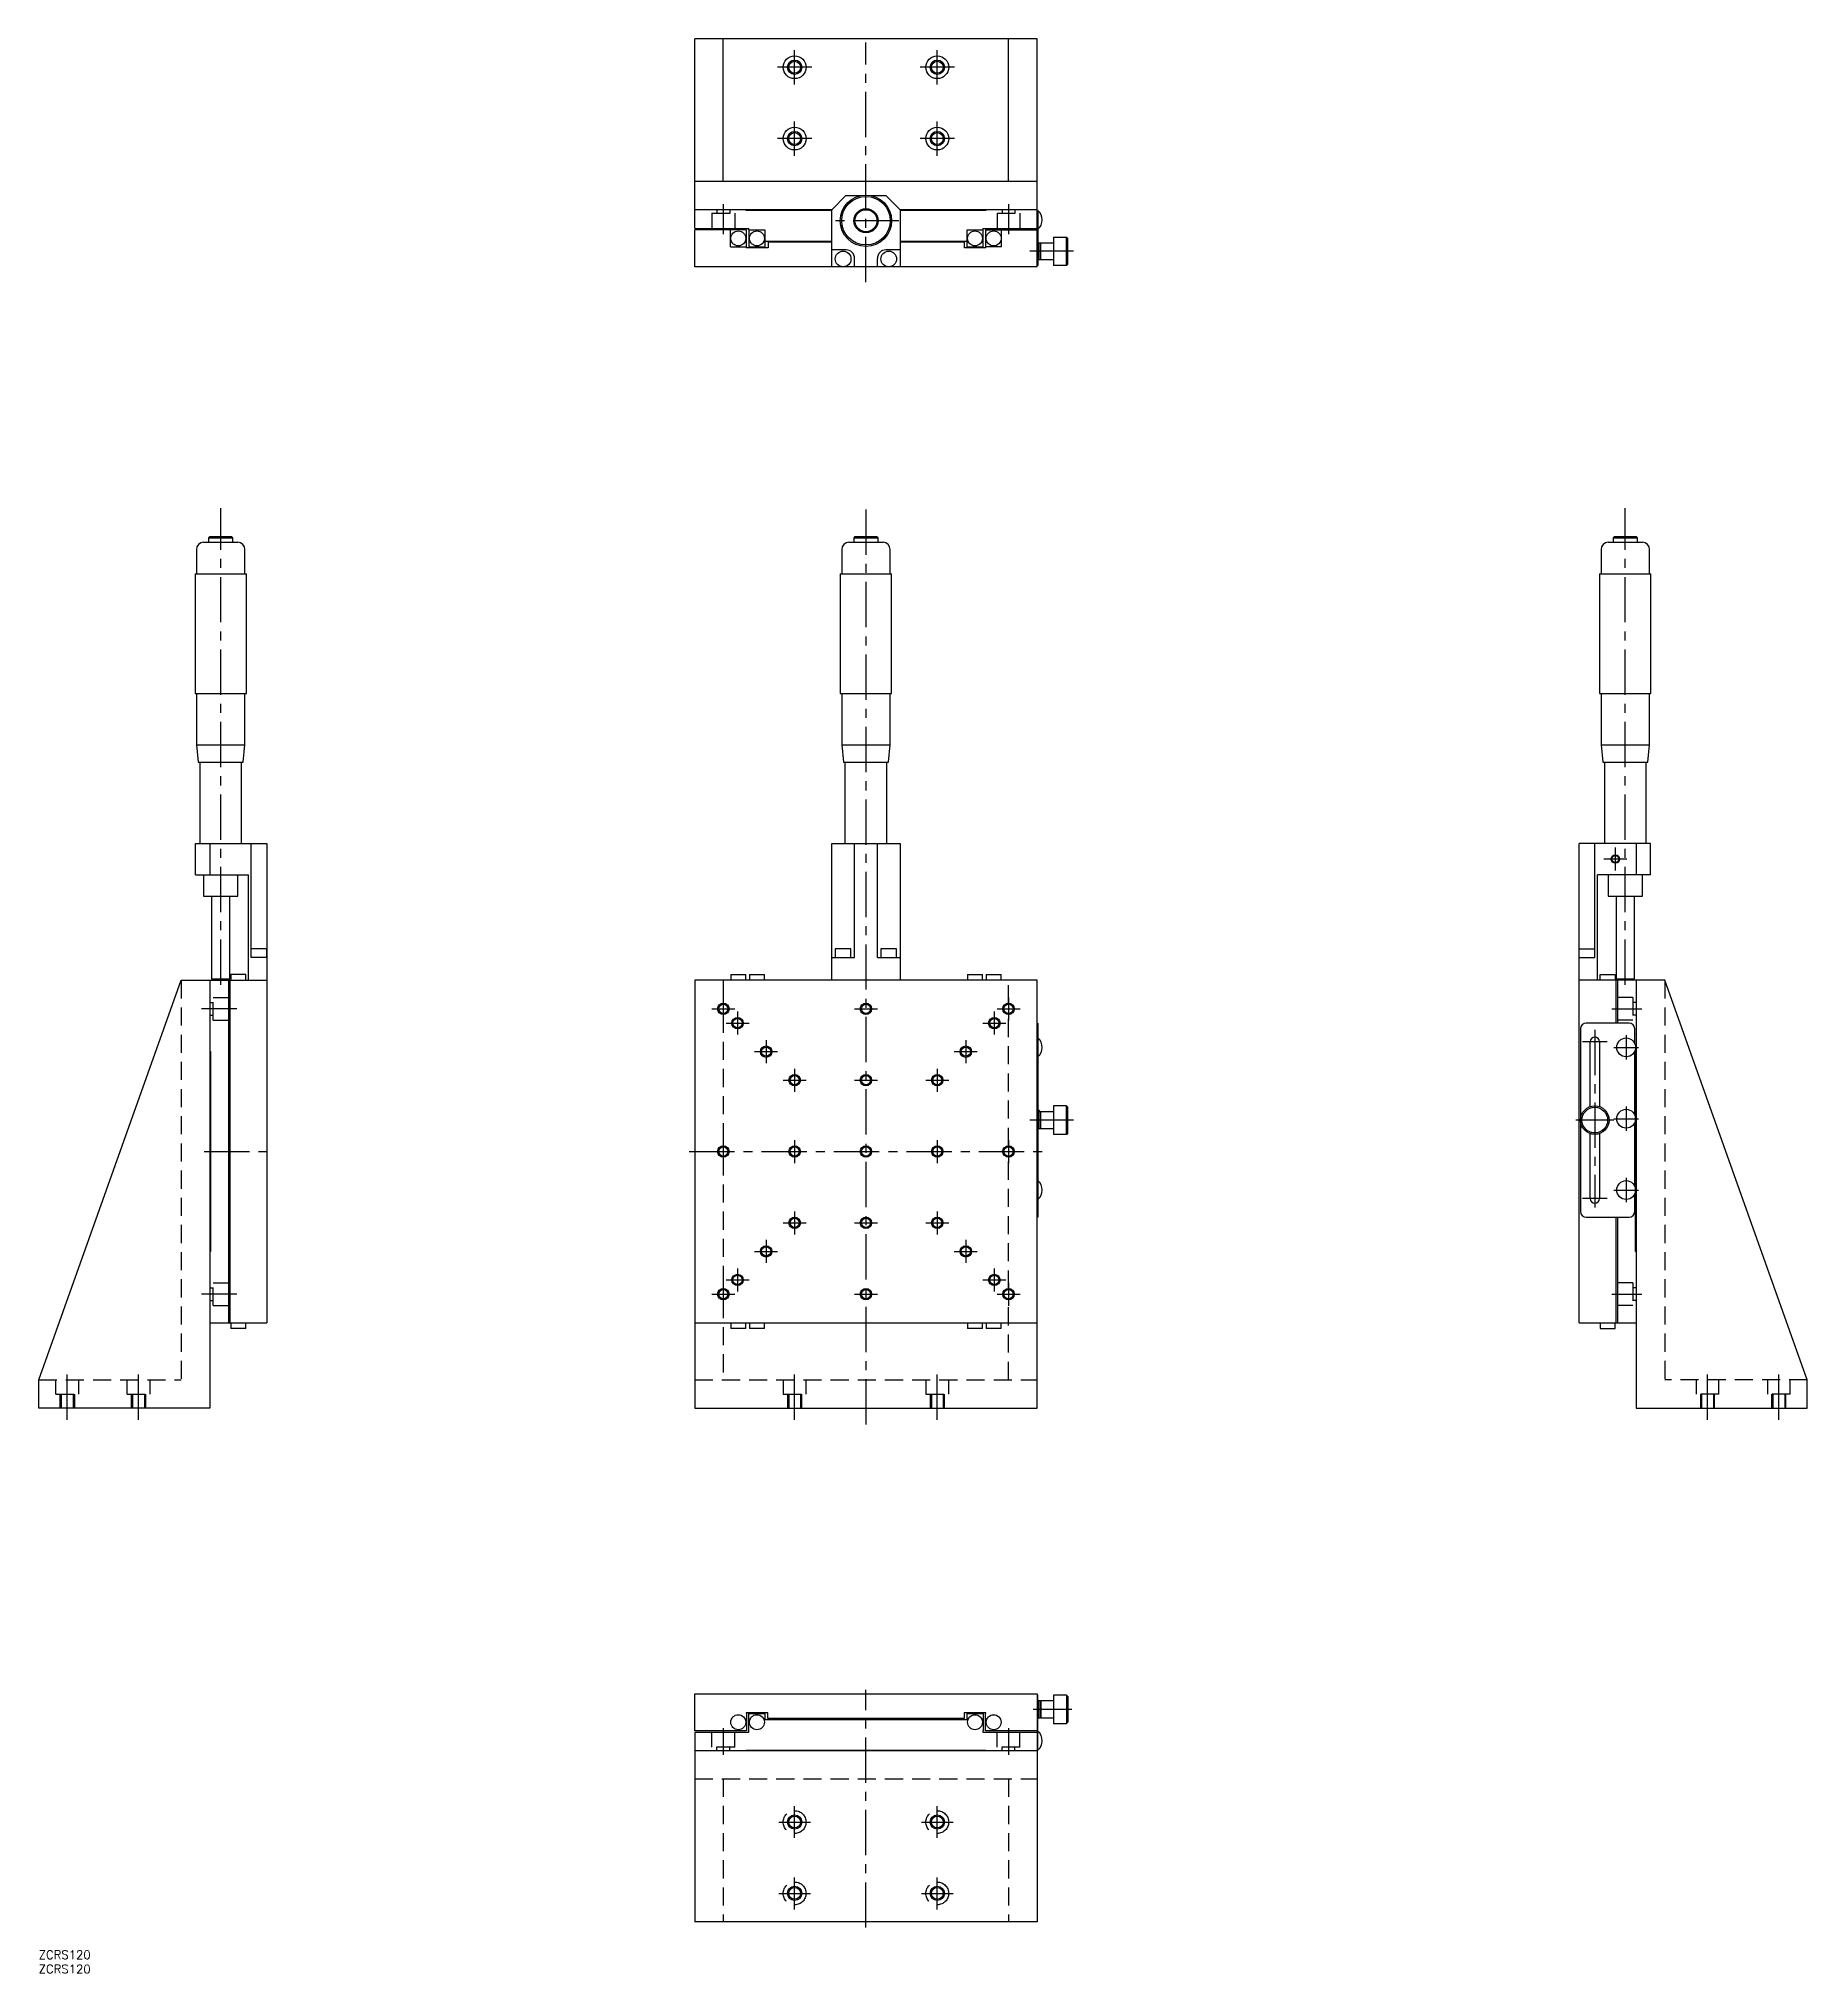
# Model space of a CAD drawing. Extents: x 0 to 933, y -8 to 670.
# Drawn here: x 0 to 620, y -8 to 670 of the extents above; entities that cross this region are included whole.
import ezdxf

# ---------------------------------------------------------------- set-up
doc = ezdxf.new("R2010")
doc.units = 0
doc.header["$LTSCALE"] = 0.5
doc.linetypes.add('CENTER', pattern=[50.8, 31.75, -6.35, 6.35, -6.35])
doc.linetypes.add('DASHED', pattern=[19.05, 12.7, -6.35])
for name, color, linetype in [('MSM_CENTER', 1, 'CENTER'), ('MSM_CONTINUOUS', 7, 'CONTINUOUS'), ('MSM_DASHED', 4, 'DASHED'), ('MSM_NARROW', 5, 'CONTINUOUS'), ('MSM_PART_NUMBER', 7, 'CONTINUOUS')]:
    doc.layers.add(name, color=color, linetype=linetype)
doc.styles.get("Standard").update_dxf_attribs({"font": 'txt.shx', "height": 3, "bigfont": 'bigfont.shx'})

msp = doc.modelspace()

# ---------------------------------------------------------------- texts
at = {"layer": 'MSM_PART_NUMBER'}
for p in [(0, -3), (0, -8)]:
    msp.add_text('ZCRS120', height=3, dxfattribs=at).set_placement(p)

# ---------------------------------------------------------------- linework, layer by layer
at = {"layer": 'MSM_CENTER'}
for p, q in [((265, 654), (265, 666)), ((290, 584.7), (290, 668.7)), ((315, 654), (315, 666)), ((271, 660), (259, 660)), ((321, 660), (309, 660)), ((265, 629), (265, 641)), ((315, 629), (315, 641)), ((271, 635), (259, 635)), ((321, 635), (309, 635)), ((240, 612), (240, 601.5)), ((340, 612), (340, 601.5)), ((301.55, 606.2), (278.45, 606.2)), ((362.8, 595.5), (347.5, 595.5)), ((63.8, 338.47), (63.8, 505.43)), ((290, 505), (290, 184.24)), ((556.2, 338.47), (556.2, 505.43)), ((552.7, 378.5), (552.7, 386.5)), ((556.7, 382.5), (548.7, 382.5)), ((240, 334.02), (240, 325.97)), ((340, 334.02), (340, 325.97)), ((69.43, 330), (57.07, 330)), ((235.97, 330), (244.02, 330)), ((245, 329.02), (245, 320.97)), ((285.97, 330), (294.02, 330)), ((335, 329.02), (335, 320.97)), ((335.97, 330), (344.02, 330)), ((551.5, 330), (562, 330)), ((240.97, 325), (249.02, 325)), ((255, 319.02), (255, 310.97)), ((325, 319.02), (325, 310.97)), ((330.97, 325), (339.02, 325)), ((545.5, 322.6), (545.5, 260.4)), ((556.5, 320.8), (556.5, 312.2)), ((250.97, 315), (259.02, 315)), ((320.97, 315), (329.02, 315)), ((549.8, 318.5), (541.2, 318.5)), ((552.2, 316.5), (560.8, 316.5)), ((265, 309.02), (265, 300.97)), ((315, 309.02), (315, 300.97)), ((260.97, 305), (269.02, 305)), ((285.97, 305), (294.02, 305)), ((310.97, 305), (319.02, 305)), ((556.5, 295.8), (556.5, 287.2)), ((362.8, 291), (347.5, 291)), ((552.16, 291), (538.84, 291)), ((552.2, 291.5), (560.8, 291.5)), ((58, 280), (82, 280)), ((228, 280), (352, 280)), ((240, 284.02), (240, 275.97)), ((265, 284.02), (265, 275.97)), ((315, 284.02), (315, 275.97)), ((340, 284.02), (340, 275.97)), ((552.2, 266.5), (560.8, 266.5)), ((556.5, 270.8), (556.5, 262.2)), ((265, 259.02), (265, 250.97)), ((315, 259.02), (315, 250.97)), ((549.8, 263.5), (541.2, 263.5)), ((260.97, 255), (269.02, 255)), ((285.97, 255), (294.02, 255)), ((310.97, 255), (319.02, 255)), ((250.97, 245), (259.02, 245)), ((255, 249.02), (255, 240.97)), ((320.97, 245), (329.02, 245)), ((325, 249.02), (325, 240.97)), ((245, 239.02), (245, 230.97)), ((335, 239.02), (335, 230.97)), ((240, 234.02), (240, 225.97)), ((240.97, 235), (249.02, 235)), ((330.97, 235), (339.02, 235)), ((340, 234.02), (340, 225.97)), ((69.43, 230), (57.07, 230)), ((235.97, 230), (244.02, 230)), ((285.97, 230), (294.02, 230)), ((335.97, 230), (344.02, 230)), ((551.5, 230), (562, 230)), ((10, 186), (10, 204)), ((35, 186), (35, 204)), ((265, 186), (265, 204)), ((315, 186), (315, 204)), ((585, 186), (585, 204)), ((610, 186), (610, 204)), ((290, 8), (290, 91.38)), ((362.18, 84.5), (348.62, 84.5)), ((240, 77.88), (240, 68.62)), ((340, 77.88), (340, 68.62)), ((265, 39.42), (265, 50.58)), ((315, 39.42), (315, 50.58)), ((259.42, 45), (270.58, 45)), ((309.42, 45), (320.58, 45)), ((265, 14.42), (265, 25.58)), ((315, 14.42), (315, 25.58)), ((259.42, 20), (270.58, 20)), ((309.42, 20), (320.58, 20))]:
    msp.add_line(p, q, dxfattribs=at)
at = {"layer": 'MSM_CONTINUOUS'}
for p, q in [((230, 603.5), (230, 670)), ((350, 670), (230, 670)), ((240, 620), (240, 670)), ((340, 620), (340, 670)), ((350, 590), (350, 670)), ((350, 620), (230, 620)), ((278, 610), (283, 615)), ((283, 615), (288.11, 615)), ((291.89, 615), (297, 615)), ((297, 615), (302, 610)), ((278, 610), (230, 610)), ((230, 603.5), (249, 603.5)), ((248, 609.8), (248, 610)), ((278, 609.8), (248, 609.8)), ((249, 603), (249, 603.5)), ((278, 590), (278, 610)), ((350, 610), (302, 610)), ((302, 610), (302, 590)), ((332, 609.8), (302, 609.8)), ((331, 603.5), (350, 603.5)), ((331, 603.5), (331, 603)), ((332, 610), (332, 609.8)), ((350, 609.5), (350.3, 609.5)), ((350.3, 609.8), (350.3, 590.5)), ((248.1, 603), (230, 603)), ((230, 590), (230, 603)), ((242.5, 597), (242.5, 603)), ((242.5, 597), (248.1, 597)), ((248, 597), (248, 596.7)), ((255.7, 596.7), (248, 596.7)), ((248.1, 597), (248.1, 602.96)), ((248.9, 603), (248.9, 597)), ((248.9, 603), (254.5, 603)), ((248.9, 597), (254.5, 597)), ((254.5, 603), (254.5, 597)), ((254.5, 599), (278, 599)), ((255.7, 598.7), (255.7, 596.7)), ((278, 598.7), (255.7, 598.7)), ((302, 599), (325.5, 599)), ((324.5, 598.7), (302, 598.7)), ((324.5, 596.7), (324.5, 598.7)), ((332, 596.7), (324.5, 596.7)), ((325.5, 603), (331.1, 603)), ((325.5, 597), (325.5, 603)), ((325.5, 597), (331.1, 597)), ((331.1, 597), (331.1, 603)), ((331.9, 603), (350, 603)), ((331.9, 603), (331.9, 597)), ((337.5, 597), (331.9, 597)), ((332, 596.7), (332, 597)), ((337.5, 597), (337.5, 603)), ((350.3, 598.3), (350.5, 598.5)), ((350.5, 598.5), (351.1, 598.5)), ((350.5, 592.5), (350.5, 598.5)), ((351.1, 598.5), (351.3, 598.3)), ((351.1, 592.5), (351.1, 598.5)), ((351.3, 598.5), (355.8, 598.5)), ((351.3, 592.5), (351.3, 598.5)), ((355.8, 600.5), (355.8, 590.5)), ((355.8, 600.5), (360.3, 600.5)), ((360.8, 600), (360.3, 600.5)), ((360.3, 590.5), (360.3, 600.5)), ((360.8, 591), (360.8, 600)), ((350, 590), (230, 590)), ((283, 596), (278, 596)), ((286, 590), (286, 593)), ((294, 590), (294, 593)), ((302, 596), (297, 596)), ((350.3, 590.5), (350, 590.5)), ((350.5, 592.5), (350.3, 592.7)), ((351.1, 592.5), (350.5, 592.5)), ((351.3, 592.7), (351.1, 592.5)), ((355.8, 592.5), (351.3, 592.5)), ((360.3, 590.5), (355.8, 590.5)), ((360.8, 591), (360.3, 590.5)), ((59.95, 495.5), (59.55, 495.1)), ((59.55, 495.1), (59.55, 493.5)), ((59.55, 495.1), (68.05, 495.1)), ((59.95, 495.5), (67.65, 495.5)), ((68.05, 495.1), (67.65, 495.5)), ((68.05, 493.5), (68.05, 495.1)), ((286.15, 495.5), (285.75, 495.1)), ((285.75, 495.1), (285.75, 493.5)), ((285.75, 495.1), (294.25, 495.1)), ((286.15, 495.5), (293.85, 495.5)), ((294.25, 495.1), (293.85, 495.5)), ((294.25, 493.5), (294.25, 495.1)), ((552.35, 495.5), (551.95, 495.1)), ((551.95, 495.1), (551.95, 493.5)), ((551.95, 495.1), (560.45, 495.1)), ((552.35, 495.5), (560.05, 495.5)), ((560.45, 495.1), (560.05, 495.5)), ((560.45, 493.5), (560.45, 495.1)), ((55.3, 491), (55.3, 482.5)), ((57.8, 493.5), (69.8, 493.5)), ((72.3, 482.5), (72.3, 491)), ((281.5, 491), (281.5, 482.5)), ((284, 493.5), (296, 493.5)), ((298.5, 482.5), (298.5, 491)), ((547.7, 491), (547.7, 482.5)), ((550.2, 493.5), (562.2, 493.5)), ((564.7, 482.5), (564.7, 491)), ((54.8, 482.5), (72.8, 482.5)), ((54.8, 482.5), (54.8, 440.5)), ((72.8, 440.5), (72.8, 482.5)), ((281, 482.5), (299, 482.5)), ((281, 482.5), (281, 440.5)), ((299, 440.5), (299, 482.5)), ((547.2, 482.5), (565.2, 482.5)), ((547.2, 482.5), (547.2, 440.5)), ((565.2, 440.5), (565.2, 482.5)), ((54.8, 440.5), (72.8, 440.5)), ((55.3, 440.5), (55.3, 422.5)), ((72.3, 422.5), (72.3, 440.5)), ((281, 440.5), (299, 440.5)), ((281.5, 440.5), (281.5, 422.5)), ((298.5, 422.5), (298.5, 440.5)), ((547.2, 440.5), (565.2, 440.5)), ((547.7, 440.5), (547.7, 422.5)), ((564.7, 422.5), (564.7, 440.5)), ((55.3, 422.5), (72.3, 422.5)), ((55.3, 422.5), (55.95, 416.5)), ((71.65, 416.5), (72.3, 422.5)), ((281.5, 422.5), (298.5, 422.5)), ((281.5, 422.5), (282.15, 416.5)), ((297.85, 416.5), (298.5, 422.5)), ((547.7, 422.5), (564.7, 422.5)), ((547.7, 422.5), (548.35, 416.5)), ((564.05, 416.5), (564.7, 422.5)), ((55.95, 416.5), (71.65, 416.5)), ((56.45, 416.5), (56.45, 388)), ((71.15, 388), (71.15, 416.5)), ((282.15, 416.5), (297.85, 416.5)), ((282.65, 416.5), (282.65, 388)), ((297.35, 388), (297.35, 416.5)), ((548.35, 416.5), (564.05, 416.5)), ((548.85, 416.5), (548.85, 388)), ((563.55, 388), (563.55, 416.5)), ((55, 377), (55, 388)), ((55, 388), (80, 388)), ((60, 388), (60, 377)), ((74.5, 351), (74.5, 388)), ((80, 388), (80, 220)), ((278, 340), (278, 388)), ((278, 388), (302, 388)), ((286, 348), (286, 388)), ((294, 348), (294, 388)), ((302, 388), (302, 340)), ((540, 220), (540, 388)), ((565, 388), (540, 388)), ((545.5, 351), (545.5, 388)), ((560, 388), (560, 377)), ((565, 377), (565, 388)), ((55, 377), (73.5, 377)), ((57.8, 377), (57.8, 369.5)), ((69.8, 369.5), (69.8, 377)), ((73.5, 340), (73.5, 377)), ((546.5, 340), (546.5, 377)), ((565, 377), (546.5, 377)), ((550.2, 377), (550.2, 369.5)), ((562.2, 369.5), (562.2, 377)), ((57.8, 369.5), (69.8, 369.5)), ((60.55, 369.5), (60.55, 340.5)), ((67.05, 340.5), (67.05, 369.5)), ((550.2, 369.5), (562.2, 369.5)), ((552.95, 369.5), (552.95, 340.5)), ((559.45, 340.5), (559.45, 369.5)), ((79.95, 351), (74.45, 351)), ((74.45, 348), (74.45, 351)), ((80, 348), (74.45, 348)), ((79.95, 348), (79.95, 351)), ((278, 348), (286, 348)), ((279.25, 351), (279.25, 348)), ((284.75, 351), (279.25, 351)), ((284.75, 348), (284.75, 351)), ((294, 348), (302, 348)), ((295.25, 351), (295.25, 348)), ((300.75, 351), (295.25, 351)), ((300.75, 348), (300.75, 351)), ((540, 348), (545.55, 348)), ((540.05, 348), (540.05, 351)), ((540.05, 351), (545.55, 351)), ((545.55, 348), (545.55, 351)), ((0, 200), (50, 340)), ((50, 340), (80, 340)), ((60, 340), (60, 190)), ((60.55, 340.5), (67.05, 340.5)), ((66.5, 340), (66.5, 220)), ((67, 340), (67, 220)), ((67.37, 342), (67.37, 340)), ((72.62, 342), (67.37, 342)), ((72.62, 340), (72.62, 342)), ((350, 340), (230, 340)), ((230, 340), (230, 190)), ((242.61, 342), (242.61, 340)), ((242.61, 342), (247.85, 342)), ((247.85, 340), (247.85, 342)), ((249.15, 342), (249.15, 340)), ((249.15, 342), (254.4, 342)), ((254.4, 340), (254.4, 342)), ((325.61, 342), (325.61, 340)), ((325.61, 342), (330.86, 342)), ((330.86, 340), (330.86, 342)), ((332.15, 342), (332.15, 340)), ((332.15, 342), (337.4, 342)), ((337.4, 340), (337.4, 342)), ((350, 190), (350, 340)), ((570, 340), (540, 340)), ((547.37, 340), (547.37, 342)), ((547.37, 342), (552.62, 342)), ((552.62, 342), (552.62, 340)), ((552.95, 340.5), (559.45, 340.5)), ((553, 325), (553, 340)), ((553.5, 340), (553.5, 325)), ((560, 340), (560, 190)), ((620, 200), (570, 340)), ((350, 325), (350.3, 325)), ((350.3, 325), (350.3, 257)), ((540.5, 323), (540.5, 259)), ((557.5, 325), (542.5, 325)), ((559.5, 317.87), (559.5, 323)), ((60, 315), (60.2, 315)), ((60.2, 315), (60.2, 245)), ((543.9, 295.74), (543.9, 318.5)), ((547.1, 318.5), (547.1, 295.74)), ((559.5, 292.87), (559.5, 315.13)), ((559.8, 245), (559.8, 315)), ((559.8, 315), (560, 315)), ((559.8, 312.5), (560, 312.5)), ((350.3, 293.8), (350.5, 294)), ((350.5, 294), (351.1, 294)), ((350.5, 288), (350.5, 294)), ((351.1, 294), (351.3, 293.8)), ((351.1, 288), (351.1, 294)), ((351.3, 294), (355.8, 294)), ((351.3, 288), (351.3, 294)), ((355.8, 296), (355.8, 286)), ((360.3, 296), (355.8, 296)), ((360.8, 295.5), (360.3, 296)), ((360.3, 286), (360.3, 296)), ((360.8, 286.5), (360.8, 295.5)), ((350.5, 288), (350.3, 288.2)), ((351.1, 288), (350.5, 288)), ((351.3, 288.2), (351.1, 288)), ((355.8, 288), (351.3, 288)), ((360.3, 286), (355.8, 286)), ((360.8, 286.5), (360.3, 286)), ((543.9, 263.5), (543.9, 286.26)), ((547.1, 286.26), (547.1, 263.5)), ((559.5, 267.87), (559.5, 290.13)), ((559.5, 259), (559.5, 265.13)), ((350.3, 257), (350, 257)), ((542.5, 257), (557.5, 257)), ((553, 220), (553, 257)), ((553.5, 257), (553.5, 220)), ((60.2, 245), (60, 245)), ((559.8, 245), (560, 245)), ((60, 220), (80, 220)), ((67.37, 220), (67.37, 218)), ((72.62, 218), (67.37, 218)), ((72.62, 218), (72.62, 220)), ((230, 220), (350, 220)), ((242.61, 220), (242.61, 218)), ((247.85, 218), (242.61, 218)), ((247.85, 218), (247.85, 220)), ((249.15, 220), (249.15, 218)), ((254.4, 218), (249.15, 218)), ((254.4, 218), (254.4, 220)), ((325.61, 220), (325.61, 218)), ((330.86, 218), (325.61, 218)), ((330.86, 218), (330.86, 220)), ((332.15, 220), (332.15, 218)), ((337.4, 218), (332.15, 218)), ((337.4, 218), (337.4, 220)), ((540, 220), (560, 220)), ((547.37, 220), (547.37, 218)), ((547.37, 218), (552.62, 218)), ((552.62, 218), (552.62, 220)), ((0, 190), (0, 200)), ((620, 190), (620, 200)), ((60, 190), (0, 190)), ((230, 190), (350, 190)), ((560, 190), (620, 190)), ((230, 77), (230, 90)), ((230, 90), (350, 90)), ((350, 90), (350, 10)), ((350, 89.5), (350.3, 89.5)), ((350.3, 70.2), (350.3, 89.5)), ((360.3, 89.5), (355.8, 89.5)), ((355.8, 89.5), (355.8, 79.5)), ((360.8, 89), (360.3, 89.5)), ((360.3, 89.5), (360.3, 79.5)), ((360.8, 89), (360.8, 80)), ((248, 83.3), (248, 83)), ((255.6, 83.3), (248, 83.3)), ((248, 83), (248.1, 83)), ((248.1, 83), (248.1, 77)), ((248.9, 77), (248.9, 83)), ((248.9, 83), (254.5, 83)), ((254.5, 83), (254.5, 81)), ((255.6, 81.3), (255.6, 83.3)), ((324.4, 83.3), (324.4, 81.3)), ((332, 83.3), (324.4, 83.3)), ((325.5, 81), (325.5, 83)), ((325.5, 83), (331.1, 83)), ((331.1, 83), (331.1, 77)), ((331.9, 83), (332, 83)), ((331.9, 77), (331.9, 83)), ((332, 83), (332, 83.3)), ((350.5, 87.5), (350.3, 87.3)), ((350.3, 81.7), (350.5, 81.5)), ((351.1, 87.5), (350.5, 87.5)), ((350.5, 87.5), (350.5, 81.5)), ((350.5, 81.5), (351.1, 81.5)), ((351.3, 87.3), (351.1, 87.5)), ((351.1, 87.5), (351.1, 81.5)), ((351.1, 81.5), (351.3, 81.7)), ((355.8, 87.5), (351.3, 87.5)), ((351.3, 87.5), (351.3, 81.5)), ((351.3, 81.5), (355.8, 81.5)), ((248.1, 77), (230, 77)), ((230, 76.5), (249, 76.5)), ((230, 76.5), (230, 10)), ((249, 77), (248.9, 77)), ((249, 76.5), (249, 77)), ((254.5, 81), (325.5, 81)), ((324.4, 81.3), (255.6, 81.3)), ((278, 81.3), (278, 81)), ((302, 81.3), (302, 81)), ((331.1, 77), (331, 77)), ((331, 77), (331, 76.5)), ((331, 76.5), (350, 76.5)), ((350, 77), (331.9, 77)), ((355.8, 79.5), (360.3, 79.5)), ((360.3, 79.5), (360.8, 80)), ((350, 70), (230, 70)), ((248, 70.2), (332, 70.2)), ((248, 70), (248, 70.2)), ((332, 70.2), (332, 70)), ((350, 70.5), (350.3, 70.5)), ((350, 10), (230, 10))]:
    msp.add_line(p, q, dxfattribs=at)
for centre, radius in [((265, 660), 4), ((265, 660), 2.07), ((315, 660), 4), ((315, 660), 2.07), ((265, 635), 4), ((315, 635), 4), ((265, 635), 2.07), ((315, 635), 2.07), ((290, 606.2), 9), ((290, 606.2), 8.5), ((290, 606.2), 4.25), ((290, 606.2), 3.85), ((245.23, 600), 2.62), ((251.77, 600), 2.62), ((328.23, 600), 2.62), ((334.77, 600), 2.63), ((282, 592.8), 2.75), ((298, 592.8), 2.75), ((552.7, 382.5), 1.23), ((240, 330), 1.62), ((245, 325), 1.62), ((290, 330), 1.62), ((335, 325), 1.62), ((340, 330), 1.62), ((556.5, 316.5), 3.3), ((255, 315), 1.62), ((325, 315), 1.62), ((265, 305), 1.62), ((290, 305), 1.62), ((315, 305), 1.62), ((545.5, 291), 5), ((545.5, 291), 4.5), ((556.5, 291.5), 3.3), ((240, 280), 1.62), ((265, 280), 1.62), ((290, 280), 1.62), ((315, 280), 1.62), ((340, 280), 1.62), ((556.5, 266.5), 3.3), ((265, 255), 1.62), ((290, 255), 1.62), ((315, 255), 1.62), ((255, 245), 1.62), ((325, 245), 1.62), ((240, 230), 1.62), ((245, 235), 1.62), ((290, 230), 1.62), ((335, 235), 1.62), ((340, 230), 1.62), ((245.23, 80), 2.62), ((251.77, 80), 2.62), ((328.23, 80), 2.62), ((334.77, 80), 2.62), ((265, 45), 2.07), ((315, 45), 2.07), ((265, 20), 2.07), ((315, 20), 2.07)]:
    msp.add_circle(centre, radius, dxfattribs=at)
for centre, radius, start, end in [((347.43, 606.5), 4.37, 311.03483, 48.96517), ((283, 593), 3, 0, 90), ((297, 593), 3, 90, 180), ((57.8, 491), 2.5, 90, 180), ((69.8, 491), 2.5, 360, 90), ((284, 491), 2.5, 90, 180), ((296, 491), 2.5, 360, 90), ((550.2, 491), 2.5, 90, 180), ((562.2, 491), 2.5, 360, 90), ((347.43, 316.5), 4.37, 311.03483, 48.96517), ((542.5, 323), 2, 90, 180), ((545.5, 318.5), 1.6, 0, 180), ((557.5, 323), 2, 0, 90), ((347.43, 291.5), 4.37, 34.85115, 48.96517), ((347.43, 266.5), 4.37, 311.03483, 48.96517), ((542.5, 259), 2, 180, 270), ((545.5, 263.5), 1.6, 180, 0), ((557.5, 259), 2, 270, 0), ((347.42, 73.5), 4.38, 311.11209, 48.88791)]:
    msp.add_arc(centre, radius, start, end, dxfattribs=at)
at = {"layer": 'MSM_DASHED'}
for p, q in [((236, 608.8), (236, 603.5)), ((236, 608.8), (244, 608.8)), ((237.75, 610), (237.75, 608.8)), ((242.25, 610), (242.25, 608.8)), ((244, 608.8), (244, 603.5)), ((336, 608.8), (336, 603.5)), ((336, 608.8), (344, 608.8)), ((337.75, 610), (337.75, 608.8)), ((342.25, 610), (342.25, 608.8)), ((344, 608.8), (344, 603.5)), ((50, 340), (50, 200)), ((240, 340), (240, 332)), ((340, 332), (340, 340)), ((570, 340), (570, 200)), ((60, 332.25), (61.2, 332.25)), ((61.2, 334), (66.5, 334)), ((61.2, 326), (61.2, 334)), ((558.8, 334), (553.5, 334)), ((558.8, 334), (558.8, 326)), ((560, 332.25), (558.8, 332.25)), ((60, 327.75), (61.2, 327.75)), ((61.2, 326), (66.5, 326)), ((240, 328), (240, 282)), ((340, 282), (340, 328)), ((558.8, 326), (553.5, 326)), ((560, 327.75), (558.8, 327.75)), ((240, 278), (240, 232)), ((340, 232), (340, 278)), ((60, 232.25), (61.2, 232.25)), ((61.2, 234), (66.5, 234)), ((61.2, 226), (61.2, 234)), ((558.8, 234), (553.5, 234)), ((558.8, 234), (558.8, 226)), ((560, 232.25), (558.8, 232.25)), ((60, 227.75), (61.2, 227.75)), ((61.2, 226), (66.5, 226)), ((240, 228), (240, 200)), ((340, 200), (340, 228)), ((558.8, 226), (553.5, 226)), ((560, 227.75), (558.8, 227.75)), ((0, 200), (50, 200)), ((6, 195), (6, 200)), ((14, 200), (14, 195)), ((31, 195), (31, 200)), ((39, 200), (39, 195)), ((230, 200), (350, 200)), ((261, 200), (261, 195)), ((269, 195), (269, 200)), ((311, 200), (311, 195)), ((319, 195), (319, 200)), ((620, 200), (570, 200)), ((581, 200), (581, 195)), ((589, 195), (589, 200)), ((606, 200), (606, 195)), ((614, 195), (614, 200)), ((6, 195), (14, 195)), ((7.5, 190), (7.5, 195)), ((7.93, 195), (7.93, 190)), ((12.07, 195), (12.07, 190)), ((12.5, 195), (12.5, 190)), ((31, 195), (39, 195)), ((32.5, 190), (32.5, 195)), ((32.93, 195), (32.93, 190)), ((37.07, 195), (37.07, 190)), ((37.5, 195), (37.5, 190)), ((261, 195), (269, 195)), ((262.5, 195), (262.5, 190)), ((262.93, 195), (262.93, 190)), ((267.07, 195), (267.07, 190)), ((267.5, 190), (267.5, 195)), ((311, 195), (319, 195)), ((312.5, 195), (312.5, 190)), ((312.93, 195), (312.93, 190)), ((317.07, 195), (317.07, 190)), ((317.5, 190), (317.5, 195)), ((589, 195), (581, 195)), ((582.5, 195), (582.5, 190)), ((582.93, 195), (582.93, 190)), ((587.07, 195), (587.07, 190)), ((587.5, 190), (587.5, 195)), ((614, 195), (606, 195)), ((607.5, 195), (607.5, 190)), ((607.93, 195), (607.93, 190)), ((612.07, 195), (612.07, 190)), ((612.5, 190), (612.5, 195)), ((236, 71.2), (236, 76.5)), ((244, 71.2), (244, 76.5)), ((336, 71.2), (336, 76.5)), ((344, 71.2), (344, 76.5)), ((244, 71.2), (236, 71.2)), ((237.75, 70), (237.75, 71.2)), ((242.25, 70), (242.25, 71.2)), ((344, 71.2), (336, 71.2)), ((337.75, 70), (337.75, 71.2)), ((342.25, 70), (342.25, 71.2)), ((230, 60.2), (350, 60.2)), ((240, 60.2), (240, 10)), ((340, 60.2), (340, 10))]:
    msp.add_line(p, q, dxfattribs=at)
for centre in [(265, 45), (315, 45), (265, 20), (315, 20)]:
    msp.add_circle(centre, 4, dxfattribs=at)
at = {"layer": 'MSM_NARROW'}
for centre, radius in [((265, 660), 2.5), ((315, 660), 2.5), ((265, 635), 2.5), ((315, 635), 2.5), ((552.7, 382.5), 1.5), ((240, 330), 2), ((245, 325), 2), ((290, 330), 2), ((335, 325), 2), ((340, 330), 2), ((255, 315), 2), ((325, 315), 2), ((265, 305), 2), ((290, 305), 2), ((315, 305), 2), ((240, 280), 2), ((265, 280), 2), ((290, 280), 2), ((315, 280), 2), ((340, 280), 2), ((265, 255), 2), ((290, 255), 2), ((315, 255), 2), ((255, 245), 2), ((325, 245), 2), ((240, 230), 2), ((245, 235), 2), ((290, 230), 2), ((335, 235), 2), ((340, 230), 2), ((265, 45), 2.5), ((315, 45), 2.5), ((265, 20), 2.5), ((315, 20), 2.5)]:
    msp.add_circle(centre, radius, dxfattribs=at)

msp.set_redraw_order([(e.dxf.handle, doc.entitydb.next_handle()) for e in msp.query("TEXT MTEXT ATTDEF DIMENSION ARC_DIMENSION")])  # texts and dimensions are drawn at this point

doc.saveas('drawing.dxf')
